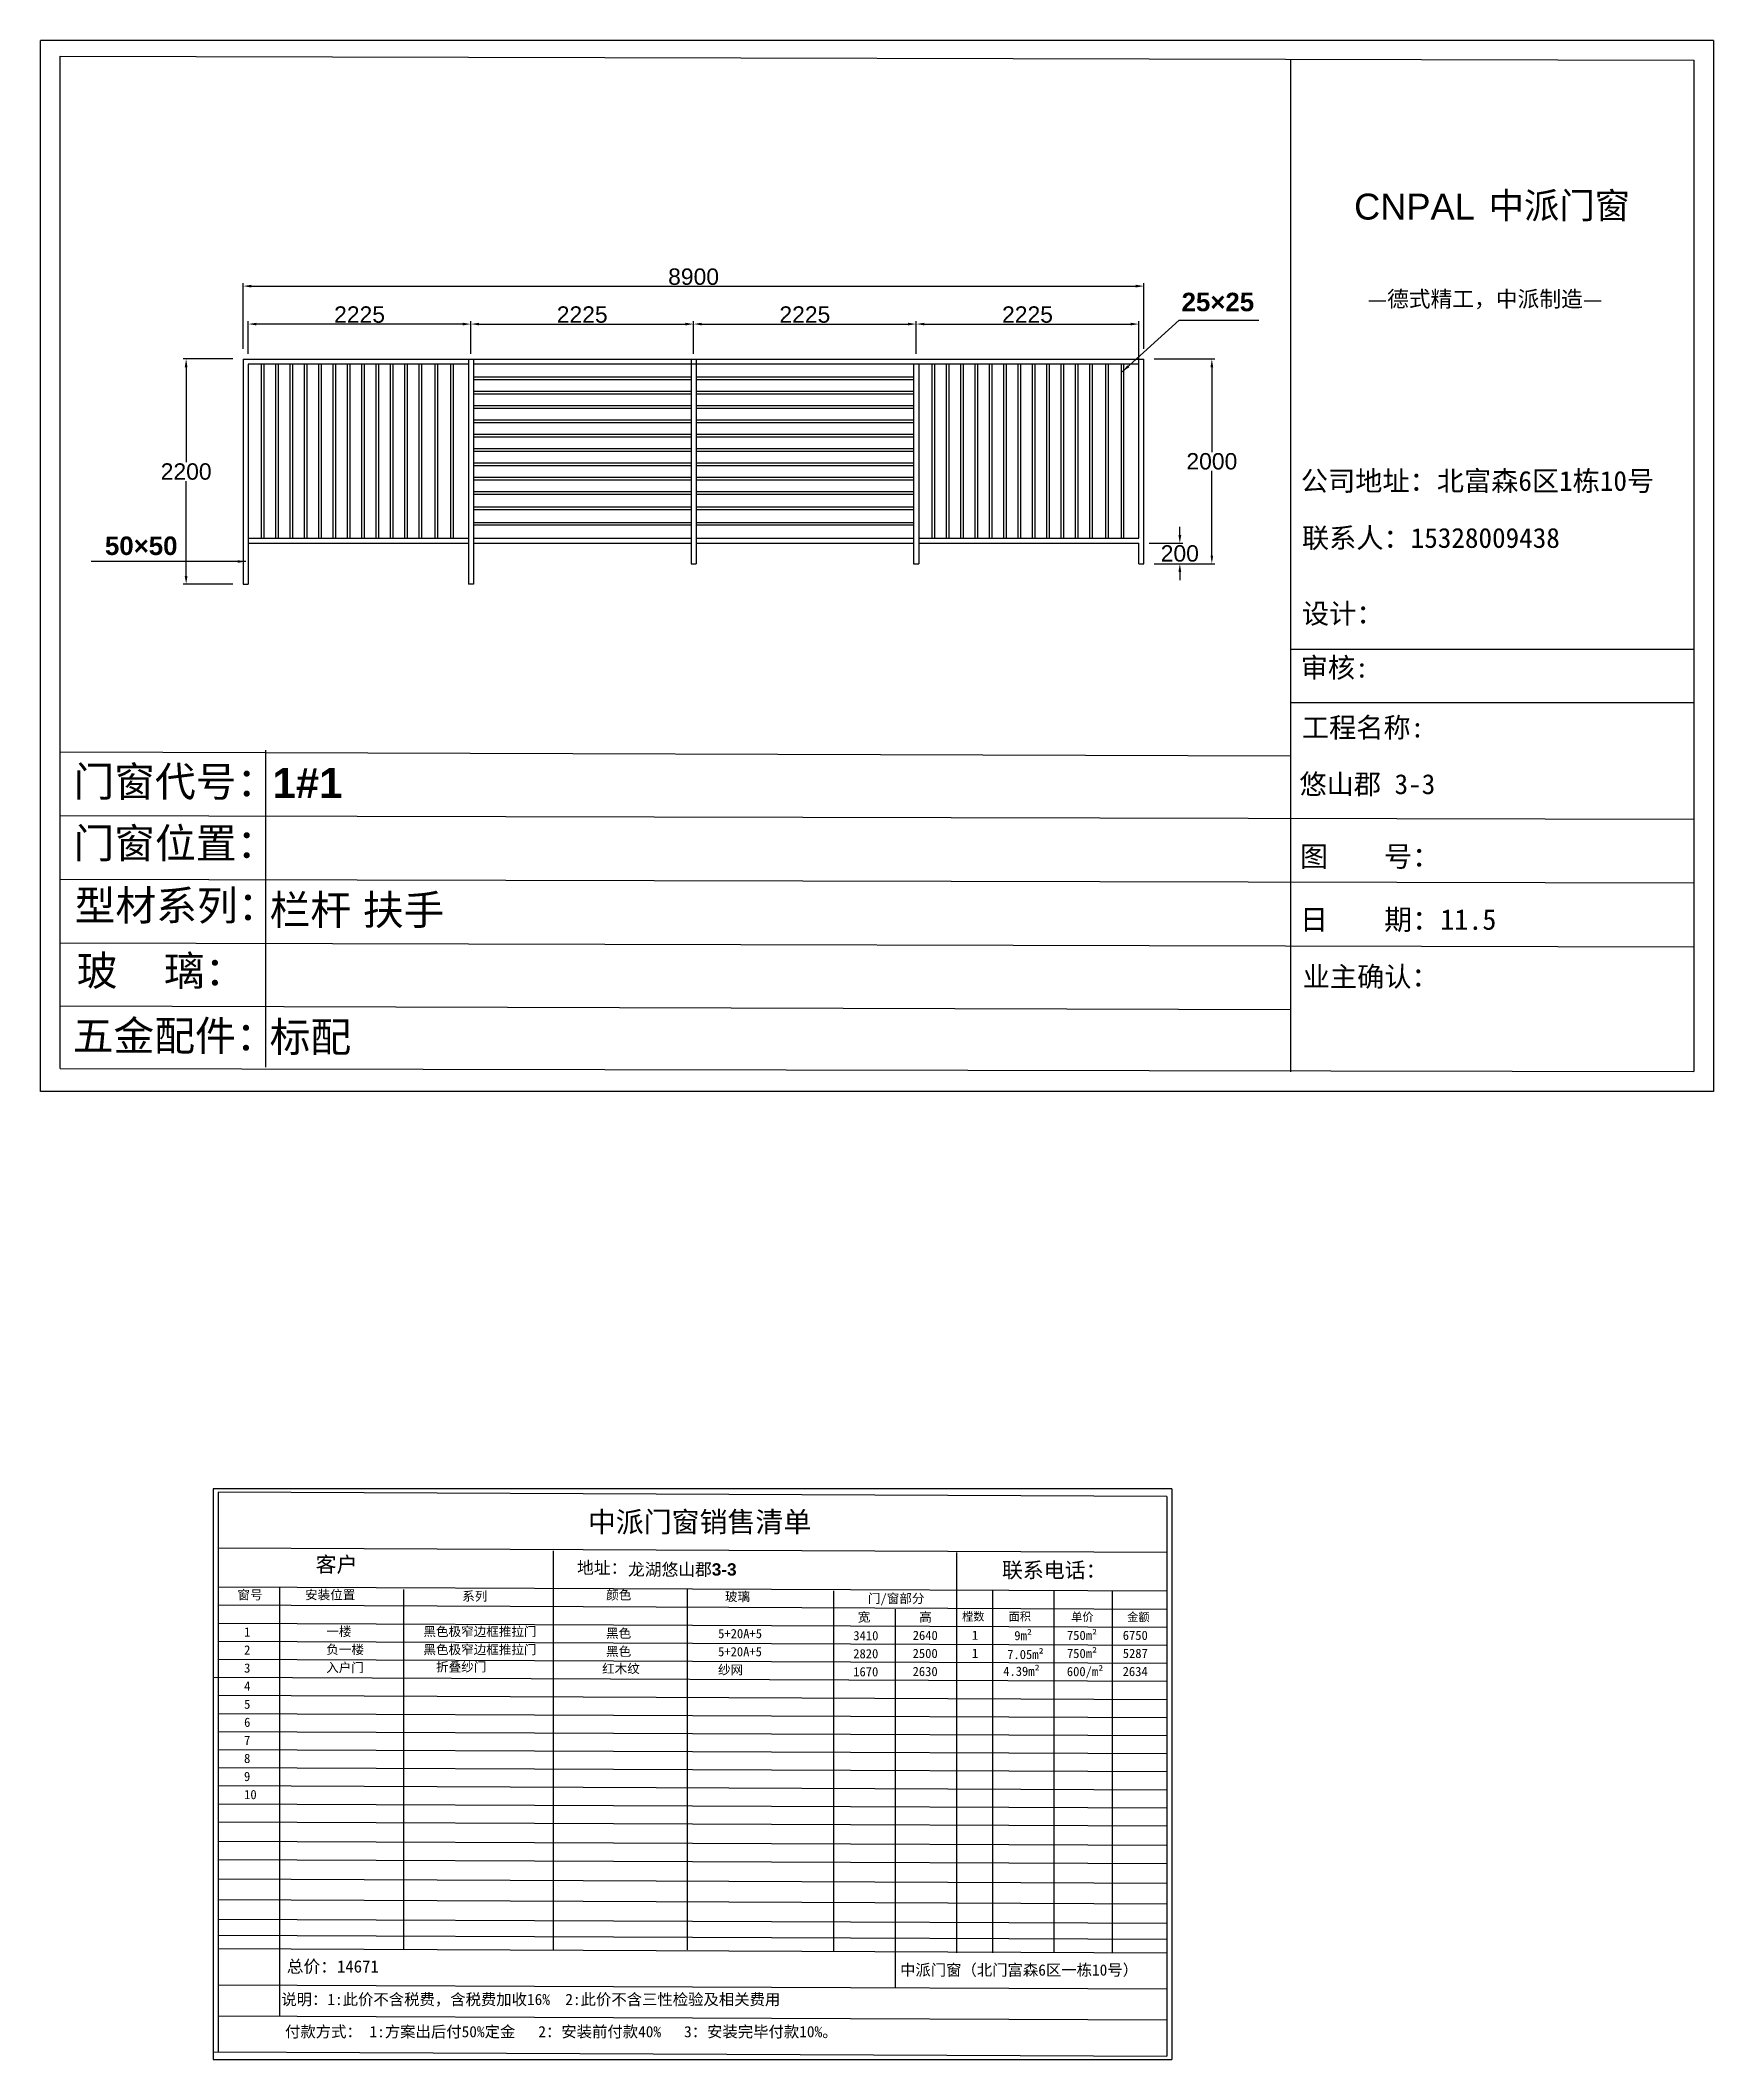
# Model space of a CAD drawing. Header units: inches. Extents: x -138455 to 599497, y -747149 to 13167.
# Drawn here: x 354264 to 370610, y -478076 to -458354 of the extents above; entities that cross this region are included whole.
import ezdxf

# ---------------------------------------------------------------- set-up
doc = ezdxf.new("R2010")
doc.units = ezdxf.units.IN
doc.header["$MEASUREMENT"] = 0
doc.header["$PDMODE"] = 35
doc.header["$PDSIZE"] = -3
doc.layers.add('0 @ 1', color=7, linetype='Continuous')
doc.styles.add('Annotative', font='arialbd.ttf')
doc.styles.add('MtXpl_', font='')
doc.styles.get("Standard").update_dxf_attribs({"font": 'arial.ttf'})
doc.styles.get('MtXpl_').set_extended_font_data('SimSun')
doc.dimstyles.get("Standard").update_dxf_attribs({"dimtxt": 80, "dimasz": 70, "dimexe": 40, "dimexo": 80, "dimgap": 0, "dimtad": 1, "dimtih": 1, "dimtoh": 1, "dimdec": 0, "dimzin": 0, "dimdsep": 46, "dimtxsty": 'Standard', "dimcen": 0.09, "dimadec": 0, "dimazin": 0, "dimtfac": 1, "dimtdec": 0, "dimtofl": 0, "dimtmove": 0, "dimatfit": 3, "dimfxl": 0, "dimtolj": 1, "dimtzin": 0, "dimarcsym": 0})

msp = doc.modelspace()

# ---------------------------------------------------------------- texts
msp.add_text('CNPAL', height=253.16).set_placement((367097.7, -460104.3))
at = {"style": 'MtXpl_'}
for s, height, p in [('中派门窗', 253.16, (368412.2, -460093.9)), ('—德式精工，中派制造—', 155.79, (367230.2, -460957.7)), ('公司地址：北富森6区1栋10号', 194.738, (366577.4, -462754.1)), ('联系人：15328009438', 194.738, (366588, -463310.8)), ('设计：', 194.74, (366588.3, -464049.9)), ('审核:', 194.74, (366575.8, -464577.9)), ('工程名称:', 194.74, (366587.4, -465162.7)), ('悠山郡 3-3', 194.74, (366563.5, -465715.6)), ('图    号：', 201.23, (366568, -466424.4)), ('日    期：11.5', 201.232, (366568.8, -467040.8)), ('业主确认：', 194.74, (366595.8, -467595.9))]:
    msp.add_text(s, height=height, dxfattribs=at).set_placement(p)
at = {"layer": '0 @ 1', "style": 'Annotative'}
for s, height, p in [('门窗代号：', 292.11, (354586.3, -465739.3)), ('1#1', 292.11, (356532.9, -465753.3)), ('门窗位置：', 292.11, (354586.3, -466341.1)), ('型材系列：', 292.11, (354598.6, -466949)), ('栏杆 扶手 ', 292.11, (356502.9, -466993)), ('玻    璃：', 292.11, (354619, -467586.4)), ('五金配件：', 292.11, (354579.1, -468221.5)), ('标配 ', 292.11, (356503.3, -468233.5)), ('龙湖悠山郡3-3', 120, (360004.4, -473348.1))]:
    msp.add_text(s, height=height, dxfattribs=at).set_placement(p)
at = {"layer": '0 @ 1', "attachment_point": 1, "style": 'Annotative'}
for s, width, heights, insert, char_height in [('25×25', 820.13, [0], (365412.1, -460819), 180.69), ('50×50', 820.13, [0], (354894.6, -463199.8), 180.69), ('{\\fSimSun|b1|i0|c134|p2;中派门窗销售清单}', 2802.276, [0], (359612.3, -472724.4), 200), ('{\\fSimSun|b1|i0|c134|p2;客户}', 485.592, [0], (356952.5, -473164.5), 150), ('{\\fSimSun|b1|i0|c134|p2;地址：}', 3483.473, [0], (359507.1, -473211.2), 120), ('{\\fSimSun|b1|i0|c134|p2;联系电话：}', 1409.924, [0], (363656.6, -473219.5), 150), ('{\\fSimSun|b1|i0|c134|p2;窗号}', 485.592, [0], (356189.8, -473491), 90), ('{\\fSimSun|b1|i0|c134|p2;安装位置}', 706.927, [0], (356849.6, -473490.4), 90), ('{\\fSimSun|b1|i0|c134|p2;系列}', 485.592, [0], (358384.7, -473503.6), 90), ('{\\fSimSun|b1|i0|c134|p2;颜色}', 485.592, [0], (359790.9, -473492.3), 90), ('{\\fSimSun|b1|i0|c134|p2;玻璃}', 485.592, [0], (360951.2, -473508.2), 90), ('{\\fSimSun|b1|i0|c134|p2;宽 }', 603.897, [0], (362249.7, -473708), 90), ('{\\fSimSun|b1|i0|c134|p2;门/窗部分}', 603.897, [0], (362348.5, -473526), 90), ('{\\fSimSun|b1|i0|c134|p2;高 }', 603.897, [0], (362849.7, -473708), 90), ('{\\fSimSun|b1|i0|c134|p2;樘数}', 603.897, [0], (363268.5, -473708.2), 80), ('{\\fSimSun|b1|i0|c134|p2;面积}', 603.897, [0], (363722.9, -473708.2), 80), ('{\\fSimSun|b1|i0|c134|p2;单价}', 603.897, [0], (364333.9, -473712), 80), ('{\\fSimSun|b1|i0|c134|p2;金额}', 603.897, [0], (364880.8, -473713.4), 80), ('{\\fSimSun|b1|i0|c134|p2;1}', 485.592, [0], (356254.2, -473853.3), 90), ('{\\fSimSun|b1|i0|c134|p2;一楼}', 1226.654, [0], (357056.9, -473848.6), 90), ('{\\fSimSun|b1|i0|c134|p2;黑色极窄边框推拉门}', 1528.495, [129], (358005.8, -473849.5), 90), ('{\\fSimSun|b1|i0|c134|p2;黑色}', 1460.301, [0], (359790.3, -473866.7), 90), ('{\\fSimSun|b1|i0|c134|p2;5+20A+5}', 1460.301, [0], (360885, -473869.7), 90), ('{\\fSimSun|b1|i0|c134|p2;3410}', 1460.301, [0], (362205.6, -473889.3), 90), ('{\\fSimSun|b1|i0|c134|p2;2640}', 1460.301, [0], (362785.7, -473886.7), 90), ('{\\fSimSun|b1|i0|c134|p2;1}', 102.542, [0], (363364.3, -473885.5), 90), ('{\\fSimSun|b1|i0|c134|p2;9m²}', 1460.301, [0], (363778.2, -473889.2), 90), ('{\\fSimSun|b1|i0|c134|p2;750m²}', 1460.301, [0], (364292.3, -473887.3), 90), ('{\\fSimSun|b1|i0|c134|p2;6750}', 1460.301, [0], (364837.6, -473886.5), 90), ('{\\fSimSun|b1|i0|c134|p2;2}', 485.592, [0], (356254.2, -474029.7), 90), ('{\\fSimSun|b1|i0|c134|p2;负一楼}', 1226.654, [0], (357056.9, -474025), 90), ('{\\fSimSun|b1|i0|c134|p2;黑色极窄边框推拉门}', 1528.495, [129], (358005.8, -474026), 90), ('{\\fSimSun|b1|i0|c134|p2;黑色}', 1460.301, [0], (359790.3, -474043.2), 90), ('{\\fSimSun|b1|i0|c134|p2;5+20A+5}', 1460.301, [0], (360884.3, -474046.2), 90), ('{\\fSimSun|b1|i0|c134|p2;2820}', 1460.301, [0], (362204.8, -474065.8), 90), ('{\\fSimSun|b1|i0|c134|p2;2500}', 1460.301, [0], (362784.9, -474063.2), 90), ('{\\fSimSun|b1|i0|c134|p2;1}', 102.542, [0], (363364.3, -474061.9), 90), ('{\\fSimSun|b1|i0|c134|p2;7.05m²}', 1460.301, [0], (363708.6, -474073.4), 90), ('{\\fSimSun|b1|i0|c134|p2;750m²}', 1460.301, [0], (364292.3, -474063.8), 90), ('{\\fSimSun|b1|i0|c134|p2;5287}', 1460.301, [0], (364837.6, -474063), 90), ('{\\fSimSun|b1|i0|c134|p2;3}', 485.592, [0], (356254.2, -474206.2), 90), ('{\\fSimSun|b1|i0|c134|p2;入户门}', 1226.654, [0], (357055.9, -474201.5), 90), ('{\\fSimSun|b1|i0|c134|p2;折叠纱门}', 1528.495, [129], (358129.3, -474194.9), 90), ('{\\fSimSun|b1|i0|c134|p2;红木纹}', 1460.301, [0], (359751.7, -474212.2), 90), ('{\\fSimSun|b1|i0|c134|p2;纱网}', 1460.301, [0], (360884, -474222.7), 90), ('{\\fSimSun|b1|i0|c134|p2;1670}', 1460.301, [0], (362204.6, -474242.2), 90), ('{\\fSimSun|b1|i0|c134|p2;2630}', 1460.301, [0], (362784.7, -474239.7), 90), ('{\\fSimSun|b1|i0|c134|p2;4.39m²}', 1460.301, [0], (363669.8, -474237.4), 90), ('{\\fSimSun|b1|i0|c134|p2;600/m²}', 1460.301, [0], (364291.3, -474240.3), 90), ('{\\fSimSun|b1|i0|c134|p2;2634}', 1460.301, [0], (364836.6, -474239.5), 90), ('{\\fSimSun|b1|i0|c134|p2;4}', 485.592, [0], (356254.2, -474382.7), 90), ('{\\fSimSun|b1|i0|c134|p2;5}', 485.592, [0], (356254.2, -474559.2), 90), ('{\\fSimSun|b1|i0|c134|p2;6}', 485.592, [0], (356254.2, -474735.6), 90), ('{\\fSimSun|b1|i0|c134|p2;7}', 485.592, [0], (356254.2, -474912.1), 90), ('{\\fSimSun|b1|i0|c134|p2;9}', 485.592, [0], (356253.1, -475265), 90), ('{\\fSimSun|b1|i0|c134|p2;8}', 485.592, [0], (356253.7, -475088.6), 90), ('{\\fSimSun|b1|i0|c134|p2;10}', 485.592, [0], (356254.2, -475441.5), 90), ('{\\fSimSun|b1|i0|c134|p2;总价：14671}', 4715.707, [0], (356670.6, -477105.6), 120), ('{\\fSimSun|b1|i0|c134|p2;中派门窗（北门富森6区一栋10号）}', 2734.804, [0], (362661.8, -477144.8), 110), ('{\\fSimSun|b1|i0|c134|p2;说明：1:此价不含税费，含税费加收16%  2:此价不含三性检验及相关费用}', 6113.097, [0], (356617.4, -477432.5), 110), ('{\\fSimSun|b1|i0|c134|p2;付款方式： 1:方案出后付50%定金   2：安装前付款40%   3：安装完毕付款10%。}', 7146.186, [0], (356654, -477747.6), 110)]:
    msp.add_mtext_dynamic_manual_height_columns(s, width=width, gutter_width=903.5, heights=heights, dxfattribs=dict(at, insert=insert, char_height=char_height))

# ---------------------------------------------------------------- blocks, each defined once
blk = doc.blocks.new('*D2150')
at = {"color": 0, "lineweight": -2, "transparency": 16777216}
for p, q in [((356245, -461366), (356245, -460724)), ((356325, -460754), (364965, -460754)), ((365045, -461366), (365045, -460724))]:
    blk.add_line(p, q, dxfattribs=at)
at = {"color": 0, "transparency": 16777216}
for points in [[(356325, -460741), (356325, -460768), (356245, -460754)], [(364965, -460741), (364965, -460768), (365045, -460754)]]:
    blk.add_solid(points, dxfattribs=at)
at = {"layer": 'Defpoints', "color": 0, "transparency": 16777216}
for p in [(365045, -460754), (356245, -461466), (365045, -461466)]:
    blk.add_point(p, dxfattribs=at)
at = {"color": 0, "transparency": 16777216, "insert": (360645, -460663), "char_height": 160, "attachment_point": 5}
blk.add_mtext('\\A1;8900', dxfattribs=at)
blk = doc.blocks.new('*D2151')
at = {"color": 0, "lineweight": -2, "transparency": 16777216}
for p, q in [((356295, -461416), (356295, -461095)), ((358390, -461125), (356375, -461125)), ((358470, -461416), (358470, -461095))]:
    blk.add_line(p, q, dxfattribs=at)
at = {"color": 0, "transparency": 16777216}
for points in [[(356375, -461112), (356375, -461138), (356295, -461125)], [(358390, -461112), (358390, -461138), (358470, -461125)]]:
    blk.add_solid(points, dxfattribs=at)
at = {"layer": 'Defpoints', "color": 0, "transparency": 16777216}
for p in [(356295, -461125), (356295, -461516), (358470, -461516)]:
    blk.add_point(p, dxfattribs=at)
at = {"color": 0, "transparency": 16777216, "insert": (357382, -461033), "char_height": 160, "attachment_point": 5}
blk.add_mtext('\\A1;2225', dxfattribs=at)
blk = doc.blocks.new('*D2152')
at = {"color": 0, "lineweight": -2, "transparency": 16777216}
for p, q in [((358470, -461416), (358470, -461095)), ((358550, -461125), (360565, -461125)), ((360645, -461416), (360645, -461095))]:
    blk.add_line(p, q, dxfattribs=at)
at = {"color": 0, "transparency": 16777216}
for points in [[(358550, -461112), (358550, -461138), (358470, -461125)], [(360565, -461112), (360565, -461138), (360645, -461125)]]:
    blk.add_solid(points, dxfattribs=at)
at = {"layer": 'Defpoints', "color": 0, "transparency": 16777216}
for p in [(360645, -461125), (358470, -461516), (360645, -461516)]:
    blk.add_point(p, dxfattribs=at)
at = {"color": 0, "transparency": 16777216, "insert": (359557, -461033), "char_height": 160, "attachment_point": 5}
blk.add_mtext('\\A1;2225', dxfattribs=at)
blk = doc.blocks.new('*D2153')
at = {"color": 0, "lineweight": -2, "transparency": 16777216}
for p, q in [((360645, -461416), (360645, -461095)), ((360725, -461125), (362740, -461125)), ((362820, -461416), (362820, -461095))]:
    blk.add_line(p, q, dxfattribs=at)
at = {"color": 0, "transparency": 16777216}
for points in [[(360725, -461112), (360725, -461138), (360645, -461125)], [(362740, -461112), (362740, -461138), (362820, -461125)]]:
    blk.add_solid(points, dxfattribs=at)
at = {"layer": 'Defpoints', "color": 0, "transparency": 16777216}
for p in [(362820, -461125), (360645, -461516), (362820, -461516)]:
    blk.add_point(p, dxfattribs=at)
at = {"color": 0, "transparency": 16777216, "insert": (361732, -461033), "char_height": 160, "attachment_point": 5}
blk.add_mtext('\\A1;2225', dxfattribs=at)
blk = doc.blocks.new('*D2154')
at = {"color": 0, "lineweight": -2, "transparency": 16777216}
for p, q in [((362820, -461416), (362820, -461095)), ((362900, -461125), (364915, -461125)), ((364995, -463166), (364995, -461095))]:
    blk.add_line(p, q, dxfattribs=at)
at = {"color": 0, "transparency": 16777216}
for points in [[(362900, -461112), (362900, -461138), (362820, -461125)], [(364915, -461112), (364915, -461138), (364995, -461125)]]:
    blk.add_solid(points, dxfattribs=at)
at = {"layer": 'Defpoints', "color": 0, "transparency": 16777216}
for p in [(364995, -461125), (362820, -461516), (364995, -463266)]:
    blk.add_point(p, dxfattribs=at)
at = {"color": 0, "transparency": 16777216, "insert": (363907, -461033), "char_height": 160, "attachment_point": 5}
blk.add_mtext('\\A1;2225', dxfattribs=at)
blk = doc.blocks.new('*D2155')
at = {"color": 0, "lineweight": -2, "transparency": 16777216}
for p, q in [((356145, -461466), (355658, -461466)), ((355688, -461546), (355688, -462475)), ((355688, -463586), (355688, -462658)), ((356145, -463666), (355658, -463666))]:
    blk.add_line(p, q, dxfattribs=at)
at = {"color": 0, "transparency": 16777216}
for points in [[(355674, -461546), (355701, -461546), (355688, -461466)], [(355674, -463586), (355701, -463586), (355688, -463666)]]:
    blk.add_solid(points, dxfattribs=at)
at = {"layer": 'Defpoints', "color": 0, "transparency": 16777216}
for p in [(355688, -461466), (356245, -461466), (356245, -463666)]:
    blk.add_point(p, dxfattribs=at)
at = {"color": 0, "transparency": 16777216, "insert": (355688, -462566), "char_height": 160, "attachment_point": 5}
blk.add_mtext('\\A1;2200', dxfattribs=at)
blk = doc.blocks.new('*D2156')
at = {"color": 0, "lineweight": -2, "transparency": 16777216}
for p, q in [((365145, -461466), (365738, -461466)), ((365708, -461546), (365708, -462375)), ((365708, -463386), (365708, -462558)), ((365145, -463466), (365738, -463466))]:
    blk.add_line(p, q, dxfattribs=at)
at = {"color": 0, "transparency": 16777216}
for points in [[(365695, -461546), (365721, -461546), (365708, -461466)], [(365695, -463386), (365721, -463386), (365708, -463466)]]:
    blk.add_solid(points, dxfattribs=at)
at = {"layer": 'Defpoints', "color": 0, "transparency": 16777216}
for p in [(365045, -461466), (365045, -463466), (365708, -463466)]:
    blk.add_point(p, dxfattribs=at)
at = {"color": 0, "transparency": 16777216, "insert": (365708, -462466), "char_height": 160, "attachment_point": 5}
blk.add_mtext('\\A1;2000', dxfattribs=at)
blk = doc.blocks.new('*D2157')
at = {"color": 0, "lineweight": -2, "transparency": 16777216}
for p, q in [((365395, -463186), (365395, -463106)), ((365095, -463266), (365425, -463266)), ((365145, -463466), (365425, -463466)), ((365395, -463546), (365395, -463626))]:
    blk.add_line(p, q, dxfattribs=at)
at = {"color": 0, "transparency": 16777216}
for points in [[(365382, -463186), (365409, -463186), (365395, -463266)], [(365382, -463546), (365409, -463546), (365395, -463466)]]:
    blk.add_solid(points, dxfattribs=at)
at = {"layer": 'Defpoints', "color": 0, "transparency": 16777216}
for p in [(364995, -463266), (365045, -463466), (365395, -463466)]:
    blk.add_point(p, dxfattribs=at)
at = {"color": 0, "transparency": 16777216, "insert": (365395, -463366), "char_height": 160, "attachment_point": 5}
blk.add_mtext('\\A1;200', dxfattribs=at)

# ---------------------------------------------------------------- dimensions: what is measured, and where the dimension line sits
for base, p1, p2, text, picture, middle in [((365044.9, -460754.5), (356244.9, -461466.4), (365044.9, -461466.4), '8900', '*D2150', (360644.9, -460662.8)), ((356294.9, -461124.9), (358469.9, -461516.4), (356294.9, -461516.4), '2225', '*D2151', (357382.4, -461033.2)), ((360644.9, -461124.9), (358469.9, -461516.4), (360644.9, -461516.4), '2225', '*D2152', (359557.4, -461033.2)), ((362819.9, -461124.9), (360644.9, -461516.4), (362819.9, -461516.4), '2225', '*D2153', (361732.4, -461033.2))]:
    dim = msp.add_linear_dim(base=base, p1=p1, p2=p2, text=text, dimstyle='Standard', override={"dimtxt": 160, "dimasz": 80, "dimexe": 30, "dimexo": 100, "dimgap": 10, "dimfxl": 100})
    dim.commit()
    dim.dimension.update_dxf_attribs({"geometry": picture, "text_midpoint": middle})
dim = msp.add_linear_dim(base=(364994.9, -461124.9), p1=(362819.9, -461516.4), p2=(364994.9, -463266.4), text='2225', dimstyle='Standard', override={"dimtxt": 160, "dimasz": 80, "dimexe": 30, "dimexo": 100, "dimgap": 10, "dimfxl": 100})
dim.commit()
dim.dimension.update_dxf_attribs({"geometry": '*D2154', "text_midpoint": (363907.4, -461124.9), "dimtype": 160})
for base, p1, p2, picture, middle in [((355687.6, -461466.4), (356244.9, -463666.4), (356244.9, -461466.4), '*D2155', (355687.6, -462566.4)), ((365708, -463466.4), (365044.9, -461466.4), (365044.9, -463466.4), '*D2156', (365708, -462466.4)), ((365395.2, -463466.4), (364994.9, -463266.4), (365044.9, -463466.4), '*D2157', (365395.2, -463366.4))]:
    dim = msp.add_linear_dim(base=base, p1=p1, p2=p2, angle=90, dimstyle='Standard', override={"dimtxt": 160, "dimasz": 80, "dimexe": 30, "dimexo": 100, "dimgap": 10, "dimfxl": 100})
    dim.commit()
    dim.dimension.update_dxf_attribs({"geometry": picture, "text_midpoint": middle})

# ---------------------------------------------------------------- linework, layer by layer
for p, q in [((354263.9, -468621.1), (354263.9, -458354.3)), ((370609.8, -458354.3), (354263.9, -458354.3)), ((354458.6, -458507.8), (370415.7, -458548.4)), ((354458.6, -468396.8), (354458.6, -458507.8)), ((370609.8, -458354.3), (370609.8, -468621.1)), ((366476, -458548.4), (366476, -468427.1)), ((370415.7, -458548.4), (370415.7, -468426.5)), ((356244.9, -461466.4), (356244.9, -463666.4)), ((356244.9, -461466.4), (365044.9, -461466.4)), ((358444.9, -461466.4), (358444.9, -463266.4)), ((358494.9, -461466.4), (358494.9, -463266.4)), ((360619.9, -461466.4), (360619.9, -463266.4)), ((360669.9, -461466.4), (360669.9, -463266.4)), ((365044.9, -463466.4), (365044.9, -461466.4)), ((356294.9, -461516.4), (356294.9, -463666.4)), ((358444.9, -461516.4), (356294.9, -461516.4)), ((356422.4, -461516.4), (356422.4, -463216.4)), ((356447.4, -461516.4), (356422.4, -461516.4)), ((356447.4, -461516.4), (356447.4, -463216.4)), ((356562.4, -461516.4), (356562.4, -463216.4)), ((356587.4, -461516.4), (356587.4, -463216.4)), ((356702.4, -461516.4), (356702.4, -463216.4)), ((356727.4, -461516.4), (356727.4, -463216.4)), ((356842.4, -461516.4), (356842.4, -463216.4)), ((356867.4, -461516.4), (356867.4, -463216.4)), ((356982.4, -461516.4), (356982.4, -463216.4)), ((357007.4, -461516.4), (357007.4, -463216.4)), ((357122.4, -461516.4), (357122.4, -463216.4)), ((357147.4, -461516.4), (357147.4, -463216.4)), ((357262.4, -461516.4), (357262.4, -463216.4)), ((357287.4, -461516.4), (357287.4, -463216.4)), ((357402.4, -461516.4), (357402.4, -463216.4)), ((357427.4, -461516.4), (357427.4, -463216.4)), ((357542.4, -461516.4), (357542.4, -463216.4)), ((357567.4, -461516.4), (357567.4, -463216.4)), ((357682.4, -461516.4), (357682.4, -463216.4)), ((357707.4, -461516.4), (357707.4, -463216.4)), ((357822.4, -461516.4), (357822.4, -463216.4)), ((357847.4, -461516.4), (357847.4, -463216.4)), ((357962.4, -461516.4), (357962.4, -463216.4)), ((357987.4, -461516.4), (357987.4, -463216.4)), ((358118.9, -461516.4), (358118.9, -463216.4)), ((358143.9, -461516.4), (358143.9, -463216.4)), ((358270.6, -461516.4), (358270.6, -463216.4)), ((358295.6, -461516.4), (358295.6, -463216.4)), ((364994.9, -461516.4), (358494.9, -461516.4)), ((360619.9, -461643.9), (358494.9, -461643.9)), ((360619.9, -461668.9), (358494.9, -461668.9)), ((362794.9, -461643.9), (360669.9, -461643.9)), ((362794.9, -461668.9), (360669.9, -461668.9)), ((362794.9, -461516.4), (362794.9, -463466.4)), ((362794.9, -461643.9), (362794.9, -461668.9)), ((362844.9, -461516.4), (362844.9, -463266.4)), ((362972.4, -461516.4), (362972.4, -463216.4)), ((362997.4, -461516.4), (362997.4, -463216.4)), ((363112.4, -461516.4), (363112.4, -463216.4)), ((363137.4, -461516.4), (363137.4, -463216.4)), ((363252.4, -461516.4), (363252.4, -463216.4)), ((363277.4, -461516.4), (363277.4, -463216.4)), ((363392.4, -461516.4), (363392.4, -463216.4)), ((363417.4, -461516.4), (363417.4, -463216.4)), ((363532.4, -461516.4), (363532.4, -463216.4)), ((363557.4, -461516.4), (363557.4, -463216.4)), ((363672.4, -461516.4), (363672.4, -463216.4)), ((363697.4, -461516.4), (363697.4, -463216.4)), ((363812.4, -461516.4), (363812.4, -463216.4)), ((363837.4, -461516.4), (363837.4, -463216.4)), ((363952.4, -461516.4), (363952.4, -463216.4)), ((363977.4, -461516.4), (363977.4, -463216.4)), ((364092.4, -461516.4), (364092.4, -463216.4)), ((364117.4, -461516.4), (364117.4, -463216.4)), ((364232.4, -461516.4), (364232.4, -463216.4)), ((364257.4, -461516.4), (364257.4, -463216.4)), ((364372.4, -461516.4), (364372.4, -463216.4)), ((364397.4, -461516.4), (364397.4, -463216.4)), ((364512.4, -461516.4), (364512.4, -463216.4)), ((364537.4, -461516.4), (364537.4, -463216.4)), ((364668.9, -461516.4), (364668.9, -463216.4)), ((364693.9, -461516.4), (364693.9, -463216.4)), ((364820.6, -461516.4), (364820.6, -463216.4)), ((364845.6, -461516.4), (364845.6, -463216.4)), ((364994.9, -463216.4), (364994.9, -461516.4)), ((360619.9, -461783.9), (358494.9, -461783.9)), ((360619.9, -461808.9), (358494.9, -461808.9)), ((362794.9, -461783.9), (360669.9, -461783.9)), ((362794.9, -461808.9), (360669.9, -461808.9)), ((360619.9, -461923.9), (358494.9, -461923.9)), ((360619.9, -461948.9), (358494.9, -461948.9)), ((360619.9, -462063.9), (358494.9, -462063.9)), ((362794.9, -461923.9), (360669.9, -461923.9)), ((362794.9, -461948.9), (360669.9, -461948.9)), ((362794.9, -462063.9), (360669.9, -462063.9)), ((360619.9, -462088.9), (358494.9, -462088.9)), ((360619.9, -462203.9), (358494.9, -462203.9)), ((360619.9, -462228.9), (358494.9, -462228.9)), ((362794.9, -462088.9), (360669.9, -462088.9)), ((362794.9, -462203.9), (360669.9, -462203.9)), ((362794.9, -462228.9), (360669.9, -462228.9)), ((360619.9, -462343.9), (358494.9, -462343.9)), ((360619.9, -462368.9), (358494.9, -462368.9)), ((362794.9, -462343.9), (360669.9, -462343.9)), ((362794.9, -462368.9), (360669.9, -462368.9)), ((360619.9, -462483.9), (358494.9, -462483.9)), ((360619.9, -462508.9), (358494.9, -462508.9)), ((360619.9, -462623.9), (358494.9, -462623.9)), ((360619.9, -462648.9), (358494.9, -462648.9)), ((362794.9, -462483.9), (360669.9, -462483.9)), ((362794.9, -462508.9), (360669.9, -462508.9)), ((362794.9, -462623.9), (360669.9, -462623.9)), ((362794.9, -462648.9), (360669.9, -462648.9)), ((360619.9, -462763.9), (358494.9, -462763.9)), ((360619.9, -462788.9), (358494.9, -462788.9)), ((362794.9, -462763.9), (360669.9, -462763.9)), ((362794.9, -462788.9), (360669.9, -462788.9)), ((360619.9, -462914.4), (358494.9, -462914.4)), ((360619.9, -462939.4), (358494.9, -462939.4)), ((362794.9, -462914.4), (360669.9, -462914.4)), ((362794.9, -462939.4), (360669.9, -462939.4)), ((356294.9, -463216.4), (358444.9, -463216.4)), ((360619.9, -463065.5), (358494.9, -463065.5)), ((360619.9, -463090.5), (358494.9, -463090.5)), ((358494.9, -463216.4), (360619.9, -463216.4)), ((362794.9, -463065.5), (360669.9, -463065.5)), ((362794.9, -463090.5), (360669.9, -463090.5)), ((360669.9, -463216.4), (362794.9, -463216.4)), ((362844.9, -463216.4), (364994.9, -463216.4)), ((356294.9, -463266.4), (358444.9, -463266.4)), ((358444.9, -463266.4), (358444.9, -463666.4)), ((358494.9, -463266.4), (360619.9, -463266.4)), ((358494.9, -463266.4), (358494.9, -463666.4)), ((360619.9, -463266.4), (360619.9, -463466.4)), ((360669.9, -463266.4), (360669.9, -463466.4)), ((360669.9, -463266.4), (362794.9, -463266.4)), ((362844.9, -463266.4), (364994.9, -463266.4)), ((362844.9, -463266.4), (362844.9, -463466.4)), ((364994.9, -463466.4), (364994.9, -463266.4)), ((360619.9, -463466.4), (360669.9, -463466.4)), ((362794.9, -463466.4), (362844.9, -463466.4)), ((364994.9, -463466.4), (365044.9, -463466.4)), ((356244.9, -463666.4), (356294.9, -463666.4)), ((358494.9, -463666.4), (358444.9, -463666.4)), ((366476, -464299.1), (370415.7, -464299.1)), ((366476, -464820.7), (370415.7, -464820.7)), ((354456.6, -465301.8), (366476, -465342.4)), ((356463.5, -465286.6), (356464.4, -468382.9)), ((354457, -465923.4), (370415.7, -465959.8)), ((354457.4, -466545.2), (370415.7, -466581.5)), ((354457.8, -467167.4), (370415.7, -467208)), ((354458.2, -467784.5), (366476, -467819.5)), ((354458.6, -468396.8), (370415.7, -468426.5)), ((370609.8, -468621.1), (354263.9, -468621.1)), ((355951.1, -472500), (355951.1, -478075.6)), ((365318.1, -472500), (355951.1, -472500)), ((365318.1, -472500), (365318.1, -478075.6)), ((365268.1, -472575.2), (356001.1, -472535)), ((356001.1, -472535), (356001.1, -478000.4)), ((365268.1, -472575.2), (365268.1, -478040.6)), ((365268.1, -473121.5), (356001.1, -473081.4)), ((359272.8, -473106.5), (359272.8, -475793.4)), ((363213.1, -473121.5), (363213.1, -477032)), ((356001.1, -473458.4), (365268.1, -473498.5)), ((356601.1, -473458.4), (356601.1, -475046.6)), ((357811.1, -473483.5), (357811.1, -476996.8)), ((360581.5, -473483.5), (360581.5, -477004.4)), ((362013.1, -473498.5), (362013.1, -477022.3)), ((363564.2, -473498.5), (363564.2, -477032)), ((364164.2, -473498.5), (364164.2, -475086.8)), ((364733.5, -473498.5), (364733.5, -477032)), ((356001.1, -473634.9), (365268.1, -473675)), ((362613.1, -473675), (362613.1, -477032)), ((356001.1, -473811.3), (365268.1, -473851.5)), ((356001.1, -473987.8), (365268.1, -474027.9)), ((356001.1, -474164.3), (365268.1, -474204.4)), ((355951.1, -474340.8), (365268.1, -474380.9)), ((356001.1, -474517.2), (365268.1, -474557.4)), ((356001.1, -474693.7), (365268.1, -474733.8)), ((356001.1, -474870.2), (365268.1, -474910.3)), ((356001.1, -475046.6), (365268.1, -475086.8)), ((356601.1, -475046.6), (356601.1, -477648.4)), ((356001.1, -475223.1), (365268.1, -475263.2)), ((364164.2, -475086.8), (364164.2, -477032)), ((356001.1, -475399.6), (365268.1, -475439.7)), ((356001.1, -475576), (365268.1, -475616.2)), ((356001.1, -475752.5), (365268.1, -475792.7)), ((359272.8, -475793.4), (359272.8, -477001.1)), ((356001.1, -475941.7), (365268.1, -475981.9)), ((356001.1, -476120), (365268.1, -476160.1)), ((356001.1, -476310.6), (365268.1, -476350.7)), ((356001.1, -476512.4), (365268.1, -476552.5)), ((356001.1, -476703), (365268.1, -476743.2)), ((356001.1, -476858.9), (365268.1, -476899.1)), ((356001.1, -476991.9), (365268.1, -477032)), ((362613.1, -477032), (362613.1, -477377)), ((356001.1, -477344.8), (365268.1, -477384.9)), ((356001.1, -477648.4), (365268.1, -477688.6)), ((355951.1, -478000.4), (365268.1, -478040.6)), ((355951.1, -478075.6), (365318.1, -478075.6))]:
    msp.add_line(p, q)

msp.set_redraw_order([(e.dxf.handle, doc.entitydb.next_handle()) for e in msp.query("TEXT MTEXT ATTDEF DIMENSION ARC_DIMENSION")])  # texts and dimensions are drawn at this point

# ---------------------------------------------------------------- leaders
for points in [[(364833.2, -461590.4), (365388.7, -461086.2), (366167, -461086.2)], [(356270.6, -463443.7), (354759.5, -463444.6)]]:
    msp.add_leader(points, dimstyle='Standard', override={"dimtxt": 160, "dimasz": 80, "dimexe": 30, "dimexo": 100, "dimgap": 10, "dimtad": 0, "dimfxl": 100})

doc.saveas('drawing.dxf')
